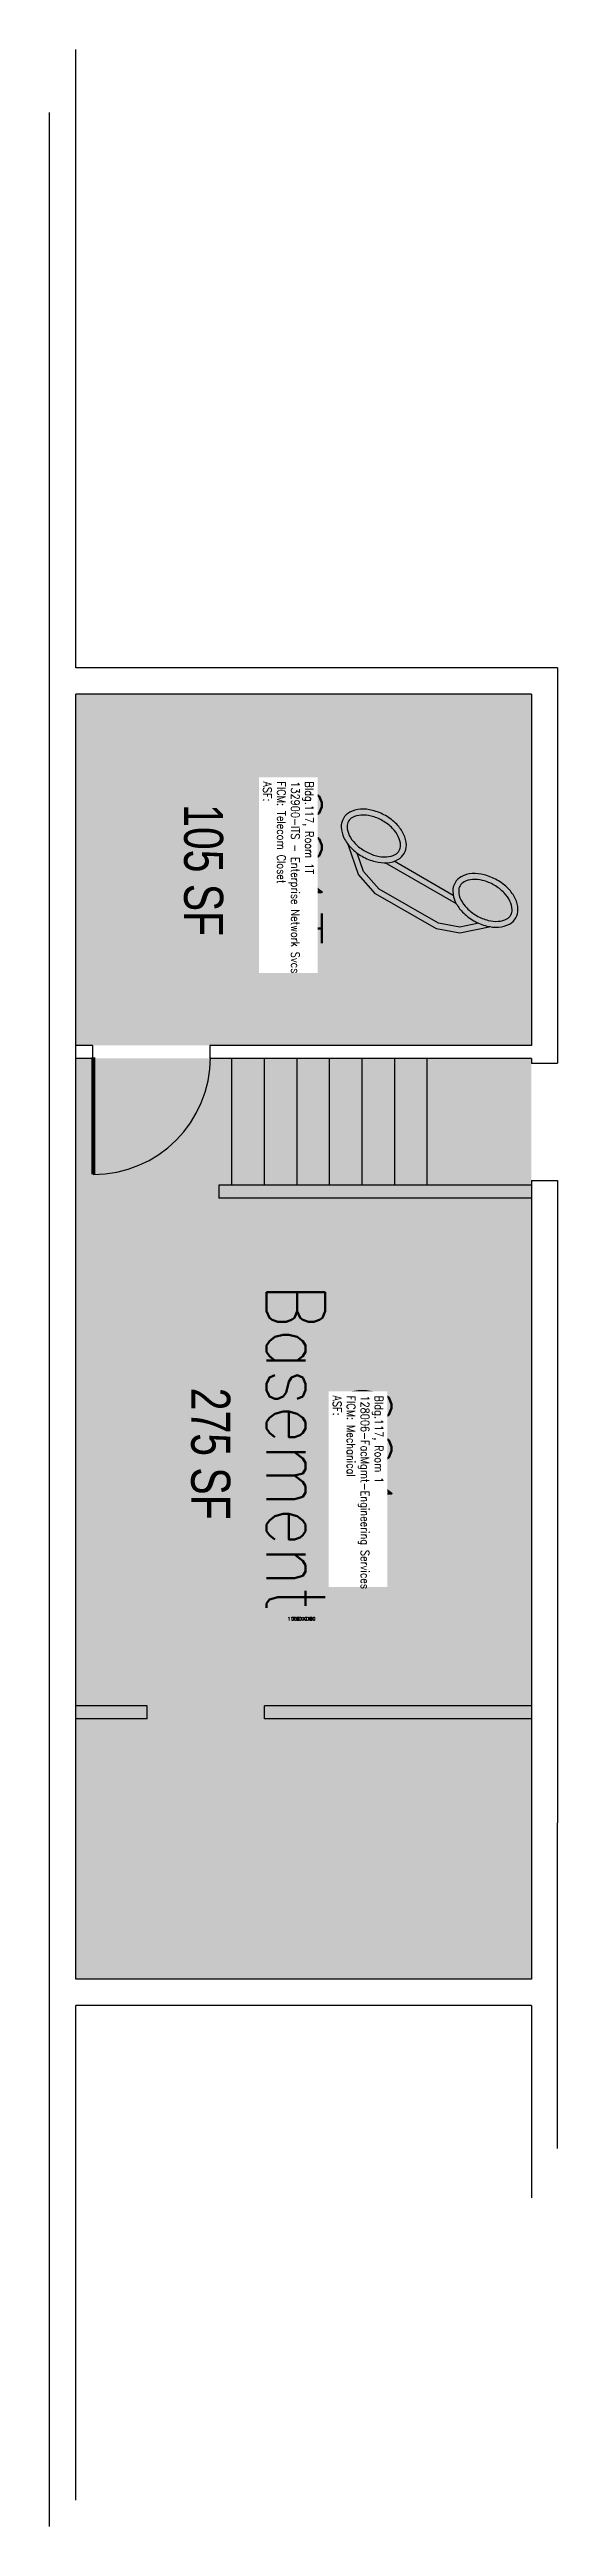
# Model space of a CAD drawing. Header units: inches. Extents: x 0 to 156, y 0 to 1095.
# Drawn here: x 0 to 156, y 334 to 1095 of the extents above; entities that cross this region are included whole.
import ezdxf
from ezdxf.enums import TextEntityAlignment as Align

# ---------------------------------------------------------------- set-up
doc = ezdxf.new("R2010")
doc.units = ezdxf.units.IN
doc.header["$LTSCALE"] = 50
doc.header["$MEASUREMENT"] = 0
doc.layers.get('0').update_dxf_attribs({"linetype": 'CONTINUOUS'})
for name, color, linetype in [('A-DOOR', 2, 'CONTINUOUS'), ('A-FLOR', 3, 'CONTINUOUS'), ('A-IDEN-ICON', 4, 'CONTINUOUS'), ('A-IDEN-RNUM', 7, 'CONTINUOUS'), ('A-IDEN-SNUM', 4, 'CONTINUOUS'), ('A-IDEN-VNUM', 4, 'CONTINUOUS'), ('A-WALL', 5, 'CONTINUOUS'), ('AREA-TEXT', 3, 'CONTINUOUS'), ('Rooms-Category-Color', 7, 'CONTINUOUS'), ('Rooms-College-Color', 7, 'CONTINUOUS'), ('Rooms-Department-Color', 7, 'CONTINUOUS'), ('Rooms-Division-Color', 7, 'CONTINUOUS'), ('Rooms-Information', 7, 'CONTINUOUS')]:
    doc.layers.add(name, color=color, linetype=linetype)
doc.styles.add('AREA', font='arial.ttf', dxfattribs={"width": 0.75, "height": 12})
doc.styles.add('ROOMSNUMBER', font='txt.shx', dxfattribs={"height": 0.08333})
doc.styles.add('ROOMVNUMBER', font='simplex.shx', dxfattribs={"width": 0.85})

msp = doc.modelspace()

# ---------------------------------------------------------------- texts
at = {"layer": 'A-IDEN-RNUM', "style": 'ROOMSNUMBER'}
for s, p in [('0001-T0', (75.33, 812.65)), ('0001-00', (77.38, 612.58))]:
    msp.add_text(s, height=1, dxfattribs=at).set_placement(p, align=Align.MIDDLE)
at = {"layer": 'A-IDEN-SNUM', "style": 'ROOMSNUMBER'}
for s, p in [('11700001T0', (75.33, 812.65)), ('1170000100', (77.38, 612.58))]:
    msp.add_text(s, height=1, dxfattribs=at).set_placement(p, align=Align.MIDDLE)
at = {"layer": 'A-IDEN-VNUM', "style": 'ROOMVNUMBER', "width": 0.85}
for s, p in [('001T', (74.65, 844.44)), ('Basement', (75.66, 665.12, 12)), ('001', (96.07, 664.82))]:
    msp.add_text(s, height=18, rotation=270, dxfattribs=at).set_placement(p, align=Align.MIDDLE)
at = {"layer": 'AREA-TEXT', "style": 'AREA', "width": 0.75}
for s, p in [('105 SF', (47.33, 842.66)), ('275 SF', (49.51, 663.32))]:
    msp.add_text(s, height=12, rotation=270, dxfattribs=at).set_placement(p, align=Align.MIDDLE_CENTER)

# ---------------------------------------------------------------- blocks, each defined once
blk = doc.blocks.new('CPPHONE')
for p, q in [((0.0096, 0.0252), (-0.0196, -0.0252)), ((0.0169, 0.0279), (-0.0182, -0.0329))]:
    blk.add_line(p, q)
for points in [[(0.0288, 0.0786, 0.139889), (0.0216, 0.0804, 0.107118), (0.0122, 0.0781, 0.079812), (0.0039, 0.0722, 0.067459), (-0.0035, 0.0626, 0.067459), (-0.008, 0.0515, 0.079812), (-0.009, 0.0413, 0.107118), (-0.0064, 0.032, 0.139889), (-0.0012, 0.0267, 0.139889), (0.0061, 0.0248, 0.107118), (0.0155, 0.0272, 0.079812), (0.0238, 0.0331, 0.067459), (0.0312, 0.0426, 0.067459), (0.0357, 0.0538, 0.079812), (0.0367, 0.0639, 0.107118), (0.034, 0.0732, 0.139889)], [(0.0263, 0.0743, 0.139889), (0.0218, 0.0754, 0.107118), (0.0144, 0.0736, 0.079812), (0.0074, 0.0686, 0.067459), (0.0008, 0.0601, 0.067459), (-0.0032, 0.0502, 0.079812), (-0.004, 0.0417, 0.107118), (-0.0019, 0.0344, 0.139889), (0.0013, 0.031, 0.139889), (0.0059, 0.0298, 0.107118), (0.0133, 0.0317, 0.079812), (0.0203, 0.0367, 0.067459), (0.0268, 0.0451, 0.067459), (0.0309, 0.055, 0.079812), (0.0317, 0.0636, 0.107118), (0.0296, 0.0709, 0.139889)], [(-0.0262, -0.0167, 0.139889), (-0.0334, -0.0148, 0.107118), (-0.0428, -0.0172, 0.079812), (-0.0511, -0.0231, 0.067459), (-0.0585, -0.0326, 0.067459), (-0.063, -0.0438, 0.079812), (-0.064, -0.0539, 0.107118), (-0.0614, -0.0632, 0.139889), (-0.0562, -0.0686, 0.139889), (-0.0489, -0.0704, 0.107118), (-0.0395, -0.0681, 0.079812), (-0.0312, -0.0622, 0.067459), (-0.0238, -0.0526, 0.067459), (-0.0193, -0.0415, 0.079812), (-0.0183, -0.0313, 0.107118), (-0.021, -0.022, 0.139889)], [(-0.0287, -0.021, 0.139889), (-0.0332, -0.0198, 0.107118), (-0.0406, -0.0217, 0.079812), (-0.0476, -0.0267, 0.067459), (-0.0542, -0.0351, 0.067459), (-0.0582, -0.045, 0.079812), (-0.059, -0.0536, 0.107118), (-0.0569, -0.0609, 0.139889), (-0.0537, -0.0643, 0.139889), (-0.0491, -0.0654, 0.107118), (-0.0417, -0.0636, 0.079812), (-0.0347, -0.0586, 0.067459), (-0.0282, -0.0501, 0.067459), (-0.0241, -0.0402, 0.079812), (-0.0233, -0.0317, 0.107118), (-0.0254, -0.0244, 0.139889)]]:
    blk.add_lwpolyline(points, format="xyb", close=True)
for points in [[(0.0364, 0.0572), (0.0417, 0.0308), (0.0382, 0.0108), (0.0082, -0.0411), (-0.0083, -0.0558), (-0.0338, -0.0645)], [(0.0334, 0.047), (0.0366, 0.0307), (0.0334, 0.0126), (0.0043, -0.0379), (-0.0109, -0.0514), (-0.0265, -0.0567)]]:
    blk.add_lwpolyline(points)

# ---------------------------------------------------------------- hatches: boundary and pattern name
at = {"layer": 'Rooms-Category-Color', "true_color": 0xadadad}
for points in [[(8.04, 896.78), (148.02, 896.78), (148.02, 788.78), (8.04, 788.78)], [(148.02, 784.82), (8.04, 784.82), (8.04, 501.79), (148.01, 501.79)]]:
    msp.add_hatch(color=253, dxfattribs=at).paths.add_polyline_path(points)
at = {"layer": 'Rooms-College-Color', "true_color": 0xadadad}
for points in [[(8.04, 896.78), (148.02, 896.78), (148.02, 788.78), (8.04, 788.78)], [(148.02, 784.82), (8.04, 784.82), (8.04, 501.79), (148.01, 501.79)]]:
    msp.add_hatch(color=253, dxfattribs=at).paths.add_polyline_path(points)
at = {"layer": 'Rooms-Department-Color', "true_color": 0xacacac}
for points in [[(8.04, 896.78), (148.02, 896.78), (148.02, 788.78), (8.04, 788.78)], [(148.02, 784.82), (8.04, 784.82), (8.04, 501.79), (148.01, 501.79)]]:
    msp.add_hatch(color=253, dxfattribs=at).paths.add_polyline_path(points)
at = {"layer": 'Rooms-Division-Color', "true_color": 0xadadad}
for points in [[(8.04, 896.78), (148.02, 896.78), (148.02, 788.78), (8.04, 788.78)], [(148.02, 784.82), (8.04, 784.82), (8.04, 501.79), (148.01, 501.79)]]:
    msp.add_hatch(color=253, dxfattribs=at).paths.add_polyline_path(points)

# ---------------------------------------------------------------- linework, layer by layer
at = {"layer": 'A-DOOR', "const_width": 1.2}
msp.add_lwpolyline([(13.42, 785.13), (13.42, 749.13)], dxfattribs=at)
at = {"layer": 'A-DOOR'}
msp.add_arc((13.42, 785.13), 36, 270, 0, dxfattribs=at)
at = {"layer": 'A-FLOR'}
for p, q in [((56.04, 745.82, 12), (56.04, 784.82, 12)), ((66.04, 745.82, 12), (66.04, 784.82, 12)), ((76.04, 745.82, 12), (76.04, 784.82, 12)), ((86.04, 745.82, 12), (86.04, 784.82, 12)), ((96.04, 745.82, 12), (96.04, 784.82, 12)), ((106.04, 745.82, 12), (106.04, 784.82, 12)), ((116.04, 745.82, 12), (116.04, 784.82, 12))]:
    msp.add_line(p, q, dxfattribs=at)
at = {"layer": 'A-WALL'}
for p, q in [((8.04, 904.82, 12), (8.04, 1094.86, 12)), ((0, 333.64, 12), (0, 1075.51, 12)), ((156.02, 904.82, 12), (8.04, 904.82, 12)), ((156.02, 904.82, 12), (156.02, 783.32, 12)), ((148.02, 896.78, 12), (8.04, 896.78, 12)), ((8.04, 501.79, 12), (8.04, 896.78, 12)), ((148.02, 896.78, 12), (148.02, 788.78, 12)), ((13.24, 788.78, 12), (8.04, 788.78, 12)), ((13.24, 784.82, 12), (8.04, 784.82, 12)), ((13.24, 788.78, 12), (13.24, 784.82, 12)), ((148.02, 788.78, 12), (49.24, 788.78, 12)), ((49.24, 788.78, 12), (49.24, 784.82, 12)), ((148.01, 784.82, 12), (49.24, 784.82, 12)), ((148.02, 784.82, 12), (148.02, 783.32, 12)), ((148.02, 783.32, 12), (156.02, 783.32, 12)), ((148.01, 747.32, 12), (148.01, 501.79, 12)), ((148.01, 747.32, 12), (156.01, 747.32, 12)), ((148.01, 747.32, 12), (148.01, 745.82, 12)), ((156.01, 747.32, 12), (156.01, 549.85, 12)), ((148.01, 745.82, 12), (52.01, 745.82, 12)), ((52.01, 745.82, 12), (52.01, 741.83, 12)), ((148.01, 741.83, 12), (52.01, 741.83, 12)), ((30.01, 585.83, 12), (8.03, 585.83, 12)), ((30.01, 581.83, 12), (8.04, 581.83, 12)), ((30.01, 581.83, 12), (30.01, 585.83, 12)), ((148.01, 585.83, 12), (66.01, 585.83, 12)), ((66.01, 581.83, 12), (66.01, 585.83, 12)), ((148.01, 581.83, 12), (66.01, 581.83, 12)), ((156, 449.81, 12), (156, 549.85, 12)), ((148.01, 501.79, 12), (8.04, 501.79, 12)), ((8.04, 341.68, 12), (8.04, 493.75, 12)), ((148.01, 493.75, 12), (8.04, 493.75, 12)), ((148.01, 493.75, 12), (148.01, 434.61, 12))]:
    msp.add_line(p, q, dxfattribs=at)

# ---------------------------------------------------------------- block references
at = {"layer": 'A-IDEN-ICON', "xscale": 360.0000000025632, "yscale": 360.0000000025632, "zscale": 360.0000000025632, "rotation": 270}
msp.add_blockref('CPPHONE', (114.95, 838.35), dxfattribs=at)

msp.set_redraw_order([(e.dxf.handle, doc.entitydb.next_handle()) for e in msp.query("TEXT MTEXT ATTDEF DIMENSION ARC_DIMENSION")])  # texts and dimensions are drawn at this point

# ---------------------------------------------------------------- next in the draw order: texts
at = {"layer": 'Rooms-Information', "char_height": 2.5714, "width": 57.6, "attachment_point": 7, "rotation": 270, "style": 'ROOMVNUMBER', "bg_fill": 3, "box_fill_scale": 1.5, "bg_fill_color": 256, "bg_fill_true_color": 13158600, "bg_fill_transparency": 0}
for s, insert in [('Bldg.117, Room 1T^M^J132900-ITS - Enterprise Network Svcs^M^JFICM: Telecom Closet^M^JASF: ', (65.65, 869.94)), ('Bldg.117, Room 1^M^J128006-FacMgmt-Engineering Services^M^JFICM: Mechanical^M^JASF: ', (87.07, 681.22))]:
    msp.add_mtext(s, dxfattribs=dict(at, insert=insert))

doc.saveas('drawing.dxf')
